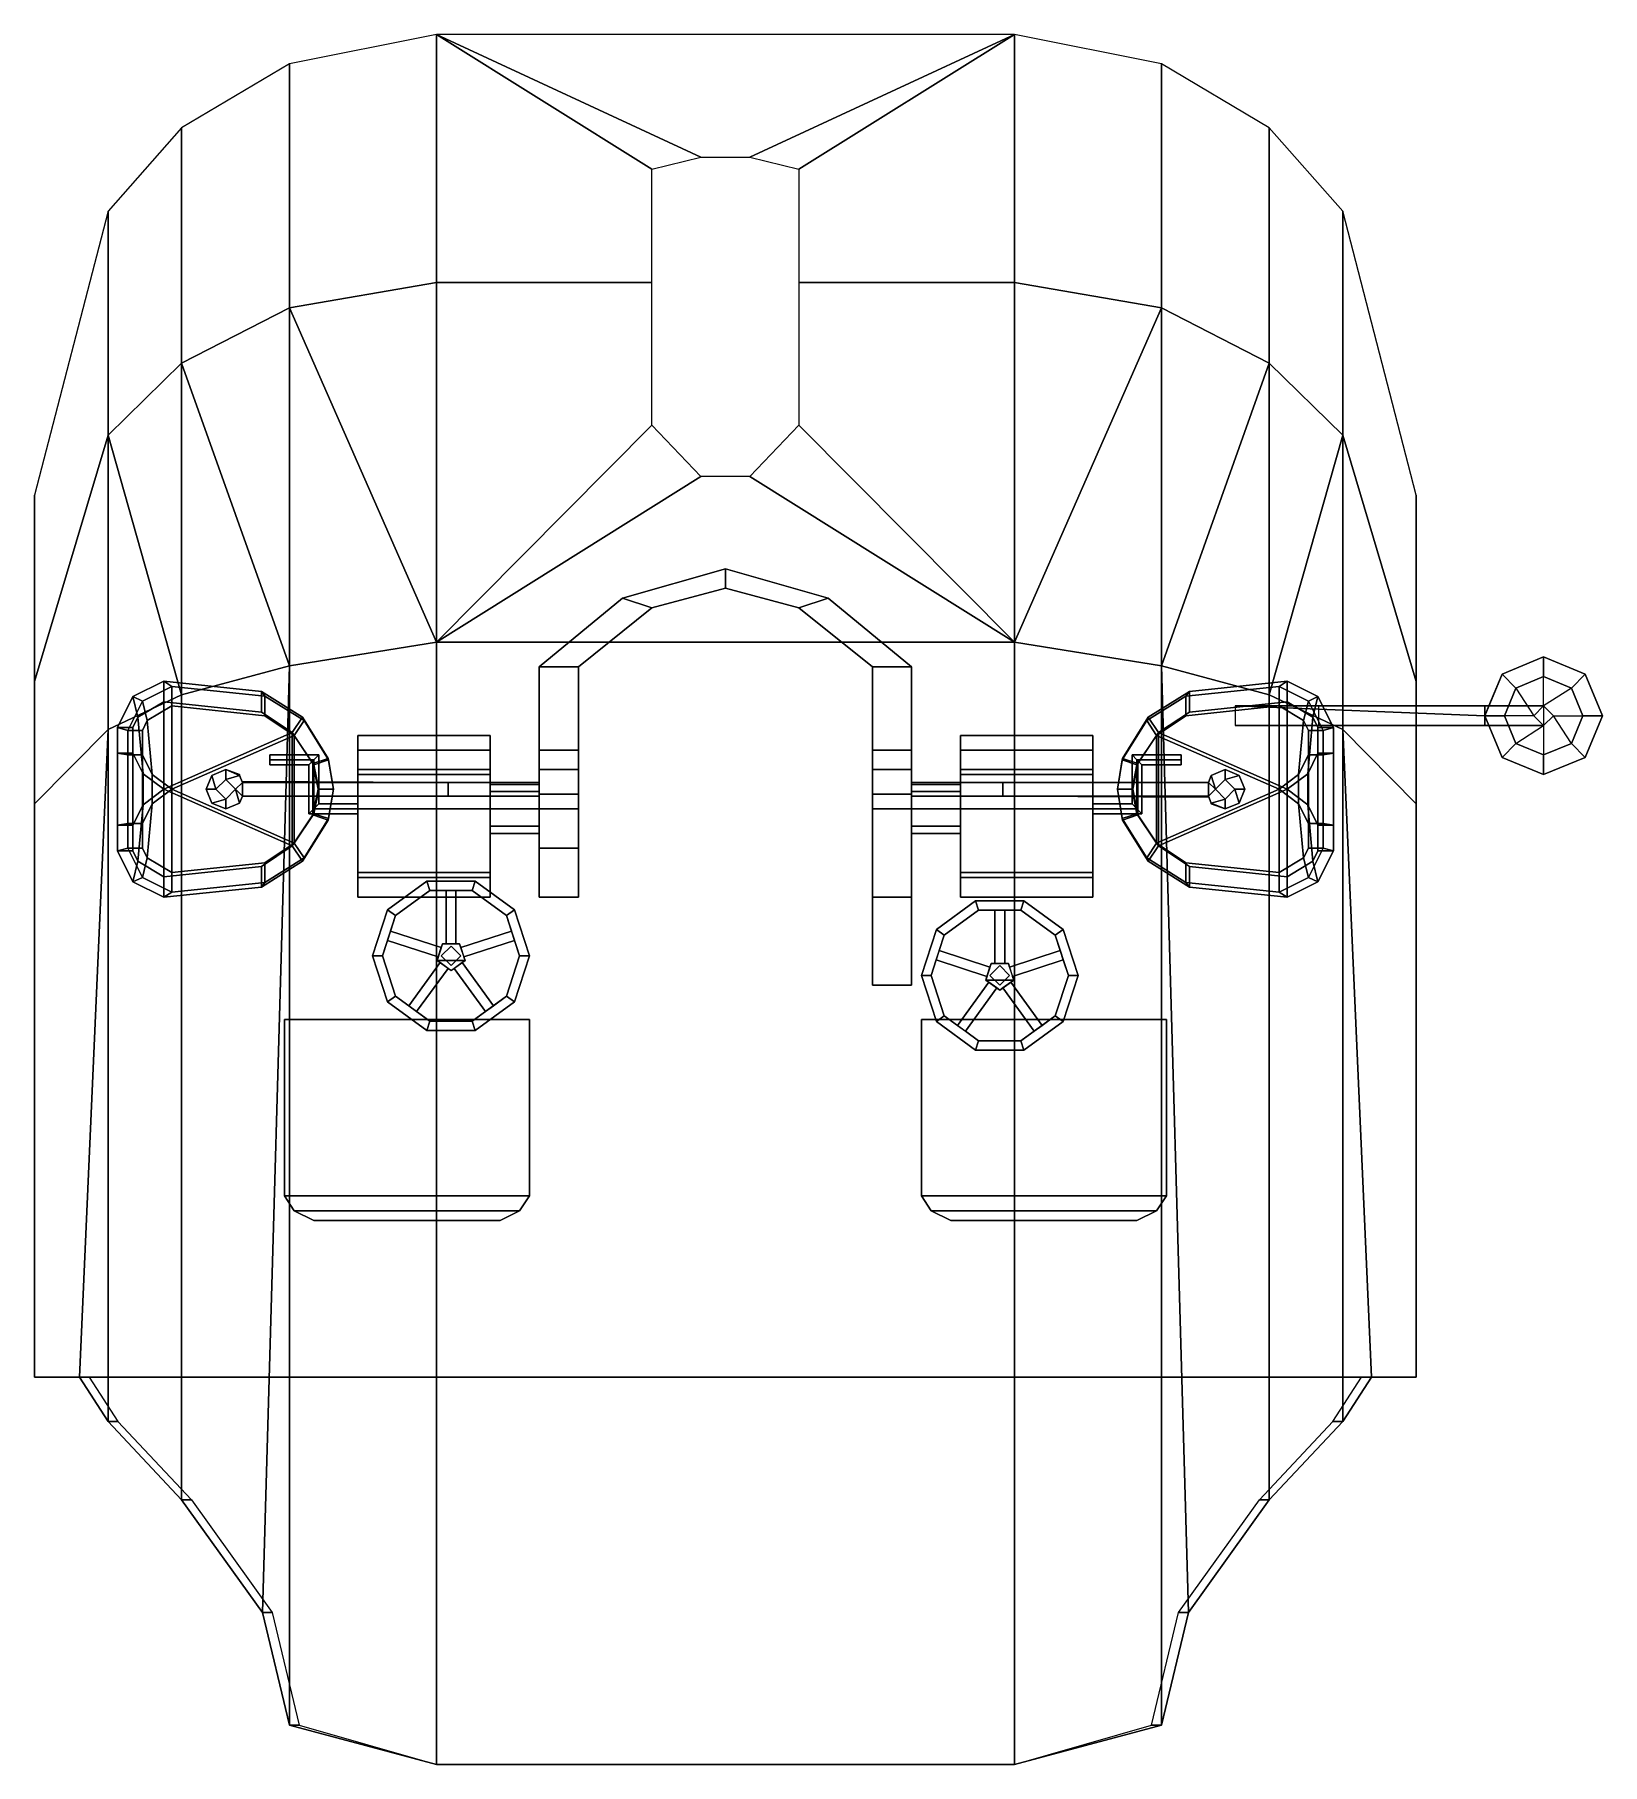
# Model space of a CAD drawing. Extents: x -1.41 to 1.79, y -1.95 to 1.58.
import ezdxf

# ---------------------------------------------------------------- set-up
doc = ezdxf.new("R2010")
doc.units = 0
doc.layers.add('TURRET_NEW', color=2, linetype='CONTINUOUS')

msp = doc.modelspace()

# ---------------------------------------------------------------- linework, layer by layer
at = {"layer": 'TURRET_NEW'}
for points in [[(-0.59, 1.0741, 1.94), (-0.59, 1.58, 0.04), (-0.89, 1.52, 0.04), (-0.89, 1.0221, 1.91)], [(-0.15, 1.0741, 1.94), (-0.15, 1.3057, 1.07), (-0.59, 1.58, 0.04), (-0.59, 1.0741, 1.94)], [(-0.15, 1.3057, 1.07), (-0.05, 1.3297, 0.98), (-0.05, 1.3297, 0.98), (-0.59, 1.58, 0.04)], [(0.05, 1.3297, 0.98), (0.59, 1.58, 0.04), (-0.59, 1.58, 0.04), (-0.05, 1.3297, 0.98)], [(0.15, 1.3057, 1.07), (0.59, 1.58, 0.04), (0.59, 1.58, 0.04), (0.05, 1.3297, 0.98)], [(0.59, 1.0741, 1.94), (0.59, 1.58, 0.04), (0.15, 1.3057, 1.07), (0.15, 1.0741, 1.94)], [(0.89, 1.0221, 1.91), (0.89, 1.52, 0.04), (0.59, 1.58, 0.04), (0.59, 1.0741, 1.94)], [(-0.89, 1.0221, 1.91), (-0.89, 1.52, 0.04), (-1.11, 1.39, 0.04), (-1.11, 0.9095, 1.845)], [(1.11, 0.9095, 1.845), (1.11, 1.39, 0.04), (0.89, 1.52, 0.04), (0.89, 1.0221, 1.91)], [(-1.11, 0.9095, 1.845), (-1.11, 1.39, 0.04), (-1.26, 1.22, 0.04), (-1.26, 0.7623, 1.76)], [(1.26, 0.7623, 1.76), (1.26, 1.22, 0.04), (1.11, 1.39, 0.04), (1.11, 0.9095, 1.845)], [(-1.26, 0.7623, 1.76), (-1.26, 1.22, 0.04), (-1.41, 0.64, 0.04), (-1.41, 0.26, 1.47)], [(1.41, 0.26, 1.47), (1.41, 0.64, 0.04), (1.26, 1.22, 0.04), (1.26, 0.7623, 1.76)], [(-0.59, 0.34, 2.57), (-0.59, 1.0741, 1.94), (-0.89, 1.0221, 1.91), (-0.59, 0.34, 2.57)], [(-0.15, 0.7828, 2.19), (-0.15, 1.0741, 1.94), (-0.59, 1.0741, 1.94), (-0.59, 0.34, 2.57)], [(0.59, 0.34, 2.57), (0.59, 1.0741, 1.94), (0.15, 1.0741, 1.94), (0.15, 0.7828, 2.19)], [(0.59, 0.34, 2.57), (0.89, 1.0221, 1.91), (0.59, 1.0741, 1.94), (0.59, 0.34, 2.57)], [(-0.89, 0.2918, 2.44), (-0.89, 1.0221, 1.91), (-1.11, 0.9095, 1.845), (-0.89, 0.2918, 2.44)], [(-0.59, 0.34, 2.57), (-0.89, 1.0221, 1.91), (-0.89, 0.2918, 2.44), (-0.59, 0.34, 2.57)], [(0.59, 0.34, 2.57), (0.89, 0.2918, 2.44), (0.89, 1.0221, 1.91), (0.59, 0.34, 2.57)], [(0.89, 0.2918, 2.44), (1.11, 0.9095, 1.845), (0.89, 1.0221, 1.91), (0.89, 0.2918, 2.44)], [(-1.11, 0.2325, 2.28), (-1.11, 0.9095, 1.845), (-1.26, 0.7623, 1.76), (-1.11, 0.2325, 2.28)], [(-0.89, 0.2918, 2.44), (-1.11, 0.9095, 1.845), (-1.11, 0.2325, 2.28), (-0.89, 0.2918, 2.44)], [(0.89, 0.2918, 2.44), (1.11, 0.2325, 2.28), (1.11, 0.9095, 1.845), (0.89, 0.2918, 2.44)], [(1.11, 0.2325, 2.28), (1.26, 0.7623, 1.76), (1.11, 0.9095, 1.845), (1.11, 0.2325, 2.28)], [(-0.05, 0.6779, 2.28), (-0.15, 0.7828, 2.19), (-0.15, 0.7828, 2.19), (-0.59, 0.34, 2.57)], [(0.59, 0.34, 2.57), (0.15, 0.7828, 2.19), (0.15, 0.7828, 2.19), (0.05, 0.6779, 2.28)], [(-1.26, 0.162, 2.09), (-1.26, 0.7623, 1.76), (-1.41, 0.26, 1.47), (-1.41, 0.01, 1.68)], [(-1.11, 0.2325, 2.28), (-1.26, 0.7623, 1.76), (-1.26, 0.162, 2.09), (-1.11, 0.2325, 2.28)], [(1.11, 0.2325, 2.28), (1.26, 0.162, 2.09), (1.26, 0.7623, 1.76), (1.11, 0.2325, 2.28)], [(1.41, 0.01, 1.68), (1.41, 0.26, 1.47), (1.26, 0.7623, 1.76), (1.26, 0.162, 2.09)], [(0.59, 0.34, 2.57), (0.05, 0.6779, 2.28), (-0.05, 0.6779, 2.28), (-0.59, 0.34, 2.57)], [(-1.41, 0.26, 1.47), (-1.41, 0.64, 0.04), (-1.41, -1.16, 0.04), (-1.41, -1.16, 1.68)], [(1.41, -1.16, 1.68), (1.41, -1.16, 0.04), (1.41, 0.64, 0.04), (1.41, 0.2593, 1.4706)], [(0, 0.45, 0.37), (0, 0.49, 0.37), (-0.21, 0.43, 0.541), (-0.15, 0.41, 0.541)], [(-0.21, 0.43, 0.541), (0, 0.49, 0.37), (0, 0.49, 0.06), (-0.21, 0.43, 0.06)], [(0, 0.49, 0.37), (0, 0.45, 0.37), (0.15, 0.41, 0.541), (0.21, 0.43, 0.541)], [(0, 0.49, 0.37), (0.21, 0.43, 0.541), (0.21, 0.43, 0.06), (0, 0.49, 0.06)], [(-0.15, 0.41, 0.541), (-0.21, 0.43, 0.541), (-0.38, 0.29, 0.94), (-0.3, 0.29, 0.94)], [(-0.38, 0.29, 0.94), (-0.21, 0.43, 0.541), (-0.21, 0.43, 0.06), (-0.38, 0.29, 0.06)], [(0, 0.45, 0.06), (0, 0.45, 0.37), (-0.15, 0.41, 0.541), (-0.15, 0.41, 0.06)], [(0.15, 0.41, 0.06), (0.15, 0.41, 0.541), (0, 0.45, 0.37), (0, 0.45, 0.06)], [(0.21, 0.43, 0.541), (0.15, 0.41, 0.541), (0.3, 0.29, 0.94), (0.38, 0.29, 0.94)], [(0.21, 0.43, 0.541), (0.38, 0.29, 0.94), (0.38, 0.29, 0.06), (0.21, 0.43, 0.06)], [(-0.15, 0.41, 0.06), (-0.15, 0.41, 0.541), (-0.3, 0.29, 0.94), (-0.3, 0.29, 0.06)], [(0.3, 0.29, 0.06), (0.3, 0.29, 0.94), (0.15, 0.41, 0.541), (0.15, 0.41, 0.06)], [(-0.59, -1.95, 2.57), (-0.59, 0.34, 2.57), (-0.89, 0.2918, 2.44), (-0.89, -1.87, 2.44)], [(0.59, -1.95, 2.57), (0.59, 0.34, 2.57), (-0.59, 0.34, 2.57), (-0.59, -1.95, 2.57)], [(0.89, -1.87, 2.44), (0.89, 0.2918, 2.44), (0.59, 0.34, 2.57), (0.59, -1.95, 2.57)], [(-0.945, -1.64, 2.4), (-0.89, 0.2918, 2.44), (-1.11, 0.2325, 2.28), (-1.11, -1.41, 2.28)], [(-0.89, -1.87, 2.44), (-0.89, 0.2918, 2.44), (-0.89, 0.2918, 2.44), (-0.945, -1.64, 2.4)], [(-0.3, 0.29, 0.94), (-0.38, 0.29, 0.94), (-0.38, 0.12, 1.4), (-0.3, 0.12, 1.4)], [(-0.38, -0.18, 1.19), (-0.38, 0.12, 1.4), (-0.38, 0.29, 0.94), (-0.38, -0.08, 0.68)], [(-0.38, -0.08, 0.68), (-0.38, 0.29, 0.94), (-0.38, 0.29, 0.06), (-0.38, -0.08, 0.06)], [(-0.3, 0.29, 0.94), (-0.3, -0.18, 1.19), (-0.3, -0.08, 0.68), (-0.3, 0.29, 0.06)], [(-0.3, 0.12, 1.4), (-0.3, -0.18, 1.42), (-0.3, -0.18, 1.19), (-0.3, 0.29, 0.94)], [(-0.3, 0.29, 0.06), (-0.3, -0.08, 0.68), (-0.3, -0.08, 0.06), (-0.3, 0.29, 0.06)], [(0.3, -0.36, 0.11), (0.3, 0.12, 1.4), (0.3, 0.29, 0.94), (0.3, -0.36, 0.06)], [(0.38, 0.29, 0.94), (0.3, 0.29, 0.94), (0.3, 0.12, 1.4), (0.38, 0.12, 1.4)], [(0.3, -0.36, 0.06), (0.3, 0.29, 0.94), (0.3, 0.29, 0.94), (0.3, 0.29, 0.06)], [(0.38, 0.12, 1.4), (0.38, -0.18, 1.42), (0.38, -0.36, 0.11), (0.38, 0.29, 0.94)], [(0.38, 0.29, 0.94), (0.38, -0.36, 0.11), (0.38, -0.36, 0.06), (0.38, 0.29, 0.06)], [(1.11, -1.41, 2.28), (1.11, 0.2325, 2.28), (0.89, 0.2918, 2.44), (0.945, -1.64, 2.4)], [(0.945, -1.64, 2.4), (0.945, -1.64, 2.4), (0.89, 0.2918, 2.44), (0.89, -1.87, 2.44)], [(1.67, 0.31, 2.62), (1.5851, 0.2749, 2.62), (1.6134, 0.2466, 2.62), (1.67, 0.27, 2.62)], [(1.67, 0.31, 2.59), (1.5851, 0.2749, 2.59), (1.5851, 0.2749, 2.62), (1.67, 0.31, 2.62)], [(1.7549, 0.2749, 2.62), (1.67, 0.31, 2.62), (1.67, 0.27, 2.62), (1.7266, 0.2466, 2.62)], [(1.7549, 0.2749, 2.59), (1.67, 0.31, 2.59), (1.67, 0.31, 2.62), (1.7549, 0.2749, 2.62)], [(-1.41, 0.01, 1.68), (-1.41, 0.26, 1.47), (-1.41, -1.16, 1.68), (-1.41, 0.01, 1.68)], [(-1.1465, 0.2185, 0.5645), (-1.199, 0.187, 0.6065), (-1.2095, 0.229, 0.68), (-1.1465, 0.2605, 0.68)], [(-1.19, 0.22, 0.68), (-1.13, 0.25, 0.68), (-1.1465, 0.2605, 0.68), (-1.2095, 0.229, 0.68)], [(-1.18, 0.18, 0.61), (-1.13, 0.21, 0.57), (-1.13, 0.25, 0.68), (-1.19, 0.22, 0.68)], [(-0.947, 0.1975, 0.5225), (-1.1465, 0.2185, 0.5645), (-1.1465, 0.2605, 0.68), (-0.947, 0.2395, 0.5645)], [(-1.13, 0.25, 0.68), (-0.94, 0.23, 0.57), (-0.947, 0.2395, 0.5645), (-1.1465, 0.2605, 0.68)], [(-1.13, 0.21, 0.57), (-0.94, 0.19, 0.53), (-0.94, 0.23, 0.57), (-1.13, 0.25, 0.68)], [(0.94, 0.23, 0.57), (1.13, 0.25, 0.68), (1.1465, 0.2605, 0.68), (0.947, 0.2395, 0.5645)], [(0.94, 0.19, 0.53), (1.13, 0.21, 0.57), (1.13, 0.25, 0.68), (0.94, 0.23, 0.57)], [(1.1465, 0.2185, 0.5645), (0.947, 0.1975, 0.5225), (0.947, 0.2395, 0.5645), (1.1465, 0.2605, 0.68)], [(1.13, 0.25, 0.68), (1.19, 0.22, 0.68), (1.2095, 0.229, 0.68), (1.1465, 0.2605, 0.68)], [(1.13, 0.21, 0.57), (1.18, 0.18, 0.61), (1.19, 0.22, 0.68), (1.13, 0.25, 0.68)], [(1.199, 0.187, 0.6065), (1.1465, 0.2185, 0.5645), (1.1465, 0.2605, 0.68), (1.2095, 0.229, 0.68)], [(1.41, 0.2593, 1.4706), (1.41, 0.26, 1.47), (1.41, 0.01, 1.68), (1.41, -1.16, 1.68)], [(1.5851, 0.2749, 2.62), (1.55, 0.19, 2.62), (1.59, 0.19, 2.62), (1.6134, 0.2466, 2.62)], [(1.5851, 0.2749, 2.59), (1.5583, 0.21, 2.59), (1.5583, 0.21, 2.62), (1.5851, 0.2749, 2.62)], [(1.67, 0.27, 2.69), (1.6134, 0.2466, 2.69), (1.65, 0.19, 2.69), (1.67, 0.21, 2.69)], [(1.67, 0.27, 2.62), (1.6134, 0.2466, 2.62), (1.6134, 0.2466, 2.69), (1.67, 0.27, 2.69)], [(1.7266, 0.2466, 2.62), (1.67, 0.27, 2.62), (1.67, 0.27, 2.69), (1.7266, 0.2466, 2.69)], [(1.79, 0.19, 2.62), (1.7549, 0.2749, 2.62), (1.7266, 0.2466, 2.62), (1.75, 0.19, 2.62)], [(1.79, 0.19, 2.59), (1.7549, 0.2749, 2.59), (1.7549, 0.2749, 2.62), (1.79, 0.19, 2.62)], [(-1.11, -1.41, 2.28), (-1.11, 0.2325, 2.28), (-1.26, 0.162, 2.09), (-1.26, -1.25, 2.09)], [(-1.199, 0.187, 0.6065), (-1.2095, 0.166, 0.6275), (-1.241, 0.166, 0.68), (-1.2095, 0.229, 0.68)], [(-1.22, 0.16, 0.68), (-1.19, 0.22, 0.68), (-1.2095, 0.229, 0.68), (-1.241, 0.166, 0.68)], [(-1.19, 0.16, 0.63), (-1.18, 0.18, 0.61), (-1.19, 0.22, 0.68), (-1.22, 0.16, 0.68)], [(-1.1465, 0.2185, 0.5645), (-1.1465, 0.04, 0.5645), (-1.1885, 0.0715, 0.596), (-1.199, 0.187, 0.6065)], [(-0.884, 0.1555, 0.533), (-1.1465, 0.04, 0.5645), (-1.1465, 0.2185, 0.5645), (-0.947, 0.1975, 0.5225)], [(-0.884, 0.1555, 0.533), (-0.947, 0.1975, 0.5225), (-0.947, 0.2395, 0.5645), (-0.863, 0.187, 0.5645)], [(-0.94, 0.23, 0.57), (-0.86, 0.18, 0.57), (-0.863, 0.187, 0.5645), (-0.947, 0.2395, 0.5645)], [(-0.94, 0.19, 0.53), (-0.88, 0.15, 0.54), (-0.86, 0.18, 0.57), (-0.94, 0.23, 0.57)], [(0.86, 0.18, 0.57), (0.94, 0.23, 0.57), (0.947, 0.2395, 0.5645), (0.863, 0.187, 0.5645)], [(0.88, 0.15, 0.54), (0.94, 0.19, 0.53), (0.94, 0.23, 0.57), (0.86, 0.18, 0.57)], [(0.947, 0.1975, 0.5225), (0.884, 0.1555, 0.533), (0.863, 0.187, 0.5645), (0.947, 0.2395, 0.5645)], [(0.884, 0.1555, 0.533), (0.947, 0.1975, 0.5225), (1.1465, 0.2185, 0.5645), (1.1465, 0.04, 0.5645)], [(1.26, -1.25, 2.09), (1.26, 0.162, 2.09), (1.11, 0.2325, 2.28), (1.11, -1.41, 2.28)], [(1.1465, 0.04, 0.5645), (1.1465, 0.2185, 0.5645), (1.199, 0.187, 0.6065), (1.1885, 0.0715, 0.596)], [(1.18, 0.18, 0.61), (1.19, 0.16, 0.63), (1.22, 0.16, 0.68), (1.19, 0.22, 0.68)], [(1.19, 0.22, 0.68), (1.22, 0.16, 0.68), (1.241, 0.166, 0.68), (1.2095, 0.229, 0.68)], [(1.2095, 0.166, 0.6275), (1.199, 0.187, 0.6065), (1.2095, 0.229, 0.68), (1.241, 0.166, 0.68)], [(1.6134, 0.2466, 2.62), (1.59, 0.19, 2.62), (1.59, 0.19, 2.69), (1.6134, 0.2466, 2.69)], [(1.75, 0.19, 2.69), (1.7266, 0.2466, 2.69), (1.67, 0.21, 2.69), (1.69, 0.19, 2.69)], [(1.75, 0.19, 2.62), (1.7266, 0.2466, 2.62), (1.7266, 0.2466, 2.69), (1.75, 0.19, 2.69)], [(-1.199, 0.187, 0.6065), (-1.1885, 0.0715, 0.596), (-1.2095, 0.1135, 0.6275), (-1.2095, 0.166, 0.6275)], [(-1.17, 0.07, 0.6), (-1.18, 0.18, 0.61), (-1.19, 0.16, 0.63), (-1.19, 0.11, 0.63)], [(-1.13, 0.04, 0.57), (-1.13, 0.21, 0.57), (-1.18, 0.18, 0.61), (-1.17, 0.07, 0.6)], [(-0.88, 0.15, 0.54), (-0.94, 0.19, 0.53), (-1.13, 0.21, 0.57), (-1.13, 0.04, 0.57)], [(-0.842, 0.0925, 0.5435), (-0.884, 0.1555, 0.533), (-0.863, 0.187, 0.5645), (-0.8105, 0.103, 0.5645)], [(-0.88, 0.15, 0.54), (-0.84, 0.09, 0.55), (-0.81, 0.1, 0.57), (-0.86, 0.18, 0.57)], [(-0.86, 0.18, 0.57), (-0.81, 0.1, 0.57), (-0.8105, 0.103, 0.5645), (-0.863, 0.187, 0.5645)], [(0.81, 0.1, 0.57), (0.86, 0.18, 0.57), (0.863, 0.187, 0.5645), (0.8105, 0.103, 0.5645)], [(0.84, 0.09, 0.55), (0.88, 0.15, 0.54), (0.86, 0.18, 0.57), (0.81, 0.1, 0.57)], [(0.884, 0.1555, 0.533), (0.842, 0.0925, 0.5435), (0.8105, 0.103, 0.5645), (0.863, 0.187, 0.5645)], [(0.88, 0.15, 0.54), (1.13, 0.04, 0.57), (1.13, 0.21, 0.57), (0.94, 0.19, 0.53)], [(1.5583, 0.21, 2.59), (1.11, 0.21, 2.28), (1.0407, 0.21, 2.3304), (1.55, 0.21, 2.62)], [(1.0407, 0.21, 2.3304), (1.0407, 0.21, 2.3304), (1.55, 0.19, 2.62), (1.55, 0.21, 2.62)], [(1.0407, 0.21, 2.3304), (1.0407, 0.17, 2.3304), (1.55, 0.17, 2.62), (1.55, 0.19, 2.62)], [(1.67, 0.21, 2.59), (1.2115, 0.21, 2.1514), (1.11, 0.21, 2.28), (1.5583, 0.21, 2.59)], [(1.13, 0.21, 0.57), (1.13, 0.04, 0.57), (1.17, 0.07, 0.6), (1.18, 0.18, 0.61)], [(1.18, 0.18, 0.61), (1.17, 0.07, 0.6), (1.19, 0.11, 0.63), (1.19, 0.16, 0.63)], [(1.1885, 0.0715, 0.596), (1.199, 0.187, 0.6065), (1.2095, 0.166, 0.6275), (1.2095, 0.1135, 0.6275)], [(1.2115, 0.17, 2.1514), (1.2115, 0.21, 2.1514), (1.67, 0.21, 2.59), (1.67, 0.17, 2.59)], [(1.5583, 0.21, 2.59), (1.5583, 0.21, 2.59), (1.55, 0.21, 2.62), (1.5583, 0.21, 2.62)], [(1.55, 0.21, 2.62), (1.55, 0.21, 2.62), (1.55, 0.19, 2.62), (1.5583, 0.21, 2.62)], [(1.55, 0.19, 2.62), (1.55, 0.19, 2.62), (1.55, 0.17, 2.62), (1.5583, 0.17, 2.62)], [(1.55, 0.19, 2.62), (1.5851, 0.1051, 2.62), (1.6134, 0.1334, 2.62), (1.59, 0.19, 2.62)], [(1.59, 0.19, 2.69), (1.6134, 0.1334, 2.69), (1.67, 0.17, 2.69), (1.65, 0.19, 2.69)], [(1.59, 0.19, 2.62), (1.6134, 0.1334, 2.62), (1.6134, 0.1334, 2.69), (1.59, 0.19, 2.69)], [(1.67, 0.21, 3.12), (1.65, 0.19, 3.12), (1.67, 0.17, 3.12), (1.69, 0.19, 3.12)], [(1.67, 0.21, 2.69), (1.65, 0.19, 2.69), (1.65, 0.19, 3.12), (1.67, 0.21, 3.12)], [(1.65, 0.19, 2.69), (1.67, 0.17, 2.69), (1.67, 0.17, 3.12), (1.65, 0.19, 3.12)], [(1.69, 0.19, 2.69), (1.67, 0.21, 2.69), (1.67, 0.21, 3.12), (1.69, 0.19, 3.12)], [(1.67, 0.11, 2.69), (1.7266, 0.1334, 2.69), (1.69, 0.19, 2.69), (1.67, 0.17, 2.69)], [(1.67, 0.17, 2.69), (1.69, 0.19, 2.69), (1.69, 0.19, 3.12), (1.67, 0.17, 3.12)], [(1.7549, 0.1051, 2.62), (1.79, 0.19, 2.62), (1.75, 0.19, 2.62), (1.7266, 0.1334, 2.62)], [(1.7266, 0.1334, 2.62), (1.75, 0.19, 2.62), (1.75, 0.19, 2.69), (1.7266, 0.1334, 2.69)], [(1.7549, 0.1051, 2.59), (1.79, 0.19, 2.59), (1.79, 0.19, 2.62), (1.7549, 0.1051, 2.62)], [(-1.3185, -1.16, 1.93), (-1.26, 0.162, 2.09), (-1.41, 0.01, 1.68), (-1.41, -1.16, 1.68)], [(-1.26, -1.25, 2.09), (-1.26, 0.162, 2.09), (-1.26, 0.162, 2.09), (-1.3185, -1.16, 1.93)], [(-1.2095, 0.166, 0.6275), (-1.2095, 0.1135, 0.6275), (-1.241, 0.1135, 0.68), (-1.241, 0.166, 0.68)], [(-1.22, 0.11, 0.68), (-1.22, 0.16, 0.68), (-1.241, 0.166, 0.68), (-1.241, 0.1135, 0.68)], [(-1.19, 0.11, 0.63), (-1.19, 0.16, 0.63), (-1.22, 0.16, 0.68), (-1.22, 0.11, 0.68)], [(-1.1465, 0.04, 0.5645), (-0.884, 0.1555, 0.533), (-0.884, 0.1555, 0.533), (-0.884, -0.0755, 0.533)], [(-1.13, 0.04, 0.57), (-0.88, -0.07, 0.54), (-0.88, -0.07, 0.54), (-0.88, 0.15, 0.54)], [(-0.842, -0.0125, 0.5435), (-0.884, -0.0755, 0.533), (-0.884, 0.1555, 0.533), (-0.842, 0.0925, 0.5435)], [(-0.84, 0.09, 0.55), (-0.88, 0.15, 0.54), (-0.88, -0.07, 0.54), (-0.84, -0.01, 0.55)], [(-0.75, 0.15, 1.34), (-0.75, -0.18, 1.36), (-0.75, -0.13, 1.4), (-0.75, 0.08, 1.43)], [(-0.75, 0.12, 1.25), (-0.75, -0.18, 1.28), (-0.75, -0.18, 1.36), (-0.75, 0.15, 1.34)], [(-0.48, 0.15, 1.34), (-0.48, 0.12, 1.25), (-0.75, 0.12, 1.25), (-0.75, 0.15, 1.34)], [(-0.48, 0.08, 1.43), (-0.48, 0.15, 1.34), (-0.75, 0.15, 1.34), (-0.75, 0.08, 1.43)], [(-0.48, 0.08, 1.43), (-0.48, -0.13, 1.4), (-0.48, -0.18, 1.36), (-0.48, 0.15, 1.34)], [(-0.48, 0.15, 1.34), (-0.48, -0.18, 1.36), (-0.48, -0.18, 1.28), (-0.48, 0.12, 1.25)], [(0.75, 0.08, 1.43), (0.75, 0.15, 1.34), (0.48, 0.15, 1.34), (0.48, 0.08, 1.43)], [(0.48, 0.15, 1.34), (0.48, -0.18, 1.36), (0.48, -0.13, 1.4), (0.48, 0.08, 1.43)], [(0.75, 0.15, 1.34), (0.75, 0.12, 1.25), (0.48, 0.12, 1.25), (0.48, 0.15, 1.34)], [(0.48, 0.12, 1.25), (0.48, -0.18, 1.28), (0.48, -0.18, 1.36), (0.48, 0.15, 1.34)], [(0.75, 0.08, 1.43), (0.75, -0.13, 1.4), (0.75, -0.18, 1.36), (0.75, 0.15, 1.34)], [(0.75, 0.15, 1.34), (0.75, -0.18, 1.36), (0.75, -0.18, 1.28), (0.75, 0.12, 1.25)], [(0.84, -0.01, 0.55), (0.88, -0.07, 0.54), (0.88, 0.15, 0.54), (0.84, 0.09, 0.55)], [(0.842, 0.0925, 0.5435), (0.884, 0.1555, 0.533), (0.884, -0.0755, 0.533), (0.842, -0.0125, 0.5435)], [(1.13, 0.04, 0.57), (0.88, 0.15, 0.54), (0.88, 0.15, 0.54), (0.88, -0.07, 0.54)], [(1.1465, 0.04, 0.5645), (0.884, -0.0755, 0.533), (0.884, -0.0755, 0.533), (0.884, 0.1555, 0.533)], [(1.0407, 0.17, 2.3304), (1.11, 0.17, 2.28), (1.5583, 0.17, 2.59), (1.55, 0.17, 2.62)], [(1.11, 0.17, 2.28), (1.2115, 0.17, 2.1514), (1.67, 0.17, 2.59), (1.5583, 0.17, 2.59)], [(1.19, 0.16, 0.63), (1.19, 0.11, 0.63), (1.22, 0.11, 0.68), (1.22, 0.16, 0.68)], [(1.2095, 0.1135, 0.6275), (1.2095, 0.166, 0.6275), (1.241, 0.166, 0.68), (1.241, 0.1135, 0.68)], [(1.22, 0.16, 0.68), (1.22, 0.11, 0.68), (1.241, 0.1135, 0.68), (1.241, 0.166, 0.68)], [(1.3185, -1.16, 1.93), (1.3185, -1.16, 1.93), (1.26, 0.162, 2.09), (1.26, -1.25, 2.09)], [(1.41, -1.16, 1.68), (1.41, 0.01, 1.68), (1.26, 0.162, 2.09), (1.3185, -1.16, 1.93)], [(1.55, 0.17, 2.62), (1.55, 0.17, 2.62), (1.5583, 0.17, 2.59), (1.5583, 0.17, 2.62)], [(1.5583, 0.17, 2.59), (1.5851, 0.1051, 2.59), (1.5851, 0.1051, 2.62), (1.5583, 0.17, 2.62)], [(-1.2095, 0.1135, 0.6275), (-1.2095, -0.0335, 0.6275), (-1.241, -0.0335, 0.68), (-1.241, 0.1135, 0.68)], [(-1.22, -0.03, 0.68), (-1.22, 0.11, 0.68), (-1.241, 0.1135, 0.68), (-1.241, -0.0335, 0.68)], [(-1.19, -0.03, 0.63), (-1.19, 0.11, 0.63), (-1.22, 0.11, 0.68), (-1.22, -0.03, 0.68)], [(-1.1885, 0.0715, 0.596), (-1.1885, 0.0085, 0.596), (-1.2095, -0.0335, 0.6275), (-1.2095, 0.1135, 0.6275)], [(-1.17, 0.01, 0.6), (-1.17, 0.07, 0.6), (-1.19, 0.11, 0.63), (-1.19, -0.03, 0.63)], [(-0.93, 0.1, 1.33), (-0.93, 0.11, 1.34), (-0.83, 0.11, 1.34), (-0.84, 0.1, 1.33)], [(-0.93, 0.11, 1.34), (-0.93, 0.1, 1.35), (-0.84, 0.1, 1.35), (-0.83, 0.11, 1.34)], [(-0.93, 0.09, 1.34), (-0.93, 0.1, 1.35), (-0.93, 0.11, 1.34), (-0.93, 0.1, 1.33)], [(-0.84, 0.1, 1.33), (-0.83, 0.11, 1.34), (-0.83, 0.01, 1.34), (-0.84, 0, 1.33)], [(-0.83, 0.11, 1.34), (-0.84, 0.1, 1.35), (-0.84, 0, 1.35), (-0.83, 0.01, 1.34)], [(-0.75, 0.07, 1.22), (-0.75, -0.14, 1.22), (-0.75, -0.18, 1.28), (-0.75, 0.12, 1.25)], [(-0.48, 0.12, 1.25), (-0.48, 0.07, 1.22), (-0.75, 0.07, 1.22), (-0.75, 0.12, 1.25)], [(-0.48, 0.12, 1.25), (-0.48, -0.18, 1.28), (-0.48, -0.14, 1.22), (-0.48, 0.07, 1.22)], [(-0.3, 0.12, 1.4), (-0.38, 0.12, 1.4), (-0.38, 0.08, 1.45), (-0.3, 0.08, 1.45)], [(-0.38, -0.18, 1.42), (-0.38, 0.08, 1.45), (-0.38, 0.12, 1.4), (-0.38, -0.18, 1.19)], [(-0.3, 0.08, 1.45), (-0.3, 0, 1.47), (-0.3, -0.18, 1.42), (-0.3, 0.12, 1.4)], [(0.3, -0.18, 1.42), (0.3, 0.08, 1.45), (0.3, 0.12, 1.4), (0.3, -0.36, 0.11)], [(0.38, 0.12, 1.4), (0.3, 0.12, 1.4), (0.3, 0.08, 1.45), (0.38, 0.08, 1.45)], [(0.38, 0.08, 1.45), (0.38, 0, 1.47), (0.38, -0.18, 1.42), (0.38, 0.12, 1.4)], [(0.75, 0.12, 1.25), (0.75, 0.07, 1.22), (0.48, 0.07, 1.22), (0.48, 0.12, 1.25)], [(0.48, 0.07, 1.22), (0.48, -0.14, 1.22), (0.48, -0.18, 1.28), (0.48, 0.12, 1.25)], [(0.75, 0.12, 1.25), (0.75, -0.18, 1.28), (0.75, -0.14, 1.22), (0.75, 0.07, 1.22)], [(0.93, 0.11, 1.34), (0.93, 0.1, 1.33), (0.84, 0.1, 1.33), (0.83, 0.11, 1.34)], [(0.93, 0.1, 1.35), (0.93, 0.11, 1.34), (0.83, 0.11, 1.34), (0.84, 0.1, 1.35)], [(0.83, 0.11, 1.34), (0.84, 0.1, 1.33), (0.84, 0, 1.33), (0.83, 0.01, 1.34)], [(0.84, 0.1, 1.35), (0.83, 0.11, 1.34), (0.83, 0.01, 1.34), (0.84, 0, 1.35)], [(0.93, 0.09, 1.34), (0.93, 0.1, 1.33), (0.93, 0.11, 1.34), (0.93, 0.1, 1.35)], [(1.17, 0.07, 0.6), (1.17, 0.01, 0.6), (1.19, -0.03, 0.63), (1.19, 0.11, 0.63)], [(1.1885, 0.0085, 0.596), (1.1885, 0.0715, 0.596), (1.2095, 0.1135, 0.6275), (1.2095, -0.0335, 0.6275)], [(1.19, 0.11, 0.63), (1.19, -0.03, 0.63), (1.22, -0.03, 0.68), (1.22, 0.11, 0.68)], [(1.2095, -0.0335, 0.6275), (1.2095, 0.1135, 0.6275), (1.241, 0.1135, 0.68), (1.241, -0.0335, 0.68)], [(1.22, 0.11, 0.68), (1.22, -0.03, 0.68), (1.241, -0.0335, 0.68), (1.241, 0.1135, 0.68)], [(1.5851, 0.1051, 2.62), (1.67, 0.07, 2.62), (1.67, 0.11, 2.62), (1.6134, 0.1334, 2.62)], [(1.6134, 0.1334, 2.62), (1.67, 0.11, 2.62), (1.67, 0.11, 2.69), (1.6134, 0.1334, 2.69)], [(1.67, 0.07, 2.62), (1.7549, 0.1051, 2.62), (1.7266, 0.1334, 2.62), (1.67, 0.11, 2.62)], [(1.67, 0.11, 2.62), (1.7266, 0.1334, 2.62), (1.7266, 0.1334, 2.69), (1.67, 0.11, 2.69)], [(-1.1465, 0.04, 0.5645), (-1.1465, 0.04, 0.5645), (-1.1885, 0.0085, 0.596), (-1.1885, 0.0715, 0.596)], [(-1.02, 0.08, 0.32), (-1.0483, 0.0683, 0.32), (-1.0483, 0.0683, 0.38), (-1.02, 0.08, 0.38)], [(-1.02, 0.08, 0.38), (-1.0483, 0.0683, 0.38), (-1.04, 0.04, 0.38), (-1.02, 0.06, 0.38)], [(-0.9917, 0.07, 0.32), (-1.02, 0.08, 0.32), (-1.02, 0.08, 0.38), (-0.9917, 0.0683, 0.38)], [(-0.9917, 0.0683, 0.38), (-1.02, 0.08, 0.38), (-1.02, 0.06, 0.38)], [(-0.93, 0.09, 1.34), (-0.93, 0.1, 1.33), (-0.84, 0.1, 1.33), (-0.85, 0.09, 1.34)], [(-0.93, 0.1, 1.35), (-0.93, 0.09, 1.34), (-0.85, 0.09, 1.34), (-0.84, 0.1, 1.35)], [(-0.85, 0.09, 1.34), (-0.84, 0.1, 1.33), (-0.84, 0, 1.33), (-0.85, -0.01, 1.34)], [(-0.84, 0.1, 1.35), (-0.85, 0.09, 1.34), (-0.85, -0.01, 1.34), (-0.84, 0, 1.35)], [(-0.8315, 0.04, 0.5435), (-0.842, 0.0925, 0.5435), (-0.8105, 0.103, 0.5645), (-0.8, 0.04, 0.5645)], [(-0.842, -0.0125, 0.5435), (-0.842, 0.0925, 0.5435), (-0.8315, 0.04, 0.5435), (-0.842, -0.0125, 0.5435)], [(-0.84, 0.09, 0.55), (-0.83, 0.04, 0.55), (-0.8, 0.04, 0.57), (-0.81, 0.1, 0.57)], [(-0.84, 0.09, 0.55), (-0.84, -0.01, 0.55), (-0.83, 0.04, 0.55), (-0.84, 0.09, 0.55)], [(-0.81, 0.1, 0.57), (-0.8, 0.04, 0.57), (-0.8, 0.04, 0.5645), (-0.8105, 0.103, 0.5645)], [(-0.75, 0.08, 1.43), (-0.75, -0.13, 1.4), (-0.75, 0, 1.44)], [(-0.48, 0, 1.44), (-0.48, 0.08, 1.43), (-0.75, 0.08, 1.43), (-0.75, 0, 1.44)], [(-0.48, 0, 1.44), (-0.48, 0, 1.44), (-0.48, -0.13, 1.4), (-0.48, 0.08, 1.43)], [(-0.3, 0.08, 1.45), (-0.38, 0.08, 1.45), (-0.38, 0.03, 1.47), (-0.3, 0.03, 1.47)], [(-0.38, 0, 1.47), (-0.38, 0.03, 1.47), (-0.38, 0.08, 1.45), (-0.38, -0.18, 1.42)], [(-0.3, 0.03, 1.47), (-0.3, 0.03, 1.47), (-0.3, 0, 1.47), (-0.3, 0.08, 1.45)], [(0.3, 0, 1.47), (0.3, 0.03, 1.47), (0.3, 0.08, 1.45), (0.3, -0.18, 1.42)], [(0.38, 0.08, 1.45), (0.3, 0.08, 1.45), (0.3, 0.03, 1.47), (0.38, 0.03, 1.47)], [(0.38, 0.03, 1.47), (0.38, 0.03, 1.47), (0.38, 0, 1.47), (0.38, 0.08, 1.45)], [(0.75, 0, 1.44), (0.75, 0.08, 1.43), (0.48, 0.08, 1.43), (0.48, 0, 1.44)], [(0.48, 0.08, 1.43), (0.48, -0.13, 1.4), (0.48, 0, 1.44)], [(0.75, 0, 1.44), (0.75, 0, 1.44), (0.75, -0.13, 1.4), (0.75, 0.08, 1.43)], [(0.8, 0.04, 0.57), (0.81, 0.1, 0.57), (0.8105, 0.103, 0.5645), (0.8, 0.04, 0.5645)], [(0.842, 0.0925, 0.5435), (0.8315, 0.04, 0.5435), (0.8, 0.04, 0.5645), (0.8105, 0.103, 0.5645)], [(0.83, 0.04, 0.55), (0.84, 0.09, 0.55), (0.81, 0.1, 0.57), (0.8, 0.04, 0.57)], [(0.84, -0.01, 0.55), (0.84, 0.09, 0.55), (0.83, 0.04, 0.55), (0.84, -0.01, 0.55)], [(0.842, 0.0925, 0.5435), (0.842, -0.0125, 0.5435), (0.8315, 0.04, 0.5435), (0.842, 0.0925, 0.5435)], [(0.93, 0.1, 1.33), (0.93, 0.09, 1.34), (0.85, 0.09, 1.34), (0.84, 0.1, 1.33)], [(0.93, 0.09, 1.34), (0.93, 0.1, 1.35), (0.84, 0.1, 1.35), (0.85, 0.09, 1.34)], [(0.84, 0.1, 1.33), (0.85, 0.09, 1.34), (0.85, -0.01, 1.34), (0.84, 0, 1.33)], [(0.85, 0.09, 1.34), (0.84, 0.1, 1.35), (0.84, 0, 1.35), (0.85, -0.01, 1.34)], [(1.02, 0.08, 0.38), (0.9917, 0.0683, 0.38), (1, 0.04, 0.38), (1.02, 0.06, 0.38)], [(1.02, 0.08, 0.32), (0.9917, 0.0683, 0.32), (0.9917, 0.0683, 0.38), (1.02, 0.08, 0.38)], [(1.0483, 0.0683, 0.38), (1.02, 0.08, 0.38), (1.02, 0.06, 0.38)], [(1.0483, 0.0683, 0.32), (1.02, 0.08, 0.32), (1.02, 0.08, 0.38), (1.0483, 0.0683, 0.38)], [(1.1465, 0.04, 0.5645), (1.1465, 0.04, 0.5645), (1.1885, 0.0715, 0.596), (1.1885, 0.0085, 0.596)], [(1.5851, 0.1051, 2.59), (1.67, 0.07, 2.59), (1.67, 0.07, 2.62), (1.5851, 0.1051, 2.62)], [(1.67, 0.07, 2.59), (1.7549, 0.1051, 2.59), (1.7549, 0.1051, 2.62), (1.67, 0.07, 2.62)], [(-1.1465, 0.04, 0.5645), (-1.1465, -0.1385, 0.5645), (-1.199, -0.107, 0.6065), (-1.1885, 0.0085, 0.596)], [(-1.13, -0.13, 0.57), (-1.13, 0.04, 0.57), (-1.17, 0.01, 0.6), (-1.18, -0.1, 0.61)], [(-1.13, 0.04, 0.57), (-1.13, 0.04, 0.57), (-1.17, 0.07, 0.6), (-1.17, 0.01, 0.6)], [(-0.884, -0.0755, 0.533), (-0.947, -0.1175, 0.5225), (-1.1465, -0.1385, 0.5645), (-1.1465, 0.04, 0.5645)], [(-0.88, -0.07, 0.54), (-1.13, 0.04, 0.57), (-1.13, -0.13, 0.57), (-0.94, -0.11, 0.53)], [(-1.0483, 0.0683, 0.32), (-1.06, 0.04, 0.32), (-1.06, 0.04, 0.38), (-1.0483, 0.0683, 0.38)], [(-1.0483, 0.0683, 0.38), (-1.06, 0.04, 0.38), (-1.04, 0.04, 0.38)], [(-1.06, 0.04, 0.32), (-1.0483, 0.0117, 0.32), (-1.0483, 0.0117, 0.38), (-1.06, 0.04, 0.38)], [(-1.06, 0.04, 0.38), (-1.0483, 0.0117, 0.38), (-1.02, 0.02, 0.38), (-1.04, 0.04, 0.38)], [(-1.02, 0.06, 0.25), (-1.04, 0.04, 0.25), (-1.04, 0.04, 0.32), (-1.02, 0.06, 0.32)], [(-1.02, 0.06, 0.38), (-1.04, 0.04, 0.38), (-1.04, 0.04, 0.54), (-1.02, 0.06, 0.54)], [(-1.04, 0.04, 0.25), (-1.02, 0.02, 0.25), (-1.02, 0.02, 0.32), (-1.04, 0.04, 0.32)], [(-1.04, 0.04, 0.38), (-1.02, 0.02, 0.38), (-1.02, 0.02, 0.54), (-1.04, 0.04, 0.54)], [(-0.9859, 0.0541, 0.38), (-0.9917, 0.0683, 0.38), (-1.02, 0.06, 0.38), (-1, 0.04, 0.38)], [(-1, 0.04, 0.25), (-1.02, 0.06, 0.25), (-1.02, 0.06, 0.32), (-1, 0.04, 0.32)], [(-1, 0.04, 0.38), (-1.02, 0.06, 0.38), (-1.02, 0.06, 0.54), (-1, 0.04, 0.54)], [(-1.02, 0.02, 0.25), (-1, 0.04, 0.25), (-1, 0.04, 0.32), (-1.02, 0.02, 0.32)], [(-1.02, 0.02, 0.38), (-1, 0.04, 0.38), (-1, 0.04, 0.54), (-1.02, 0.02, 0.54)], [(-1.02, 0, 0.38), (-0.9917, 0.0117, 0.38), (-1, 0.04, 0.38), (-1.02, 0.02, 0.38)], [(-0.9859, 0.0259, 0.38), (-0.9859, 0.0541, 0.38), (-1, 0.04, 0.38)], [(-0.9917, 0.0117, 0.38), (-0.9859, 0.0259, 0.38), (-1, 0.04, 0.38)], [(-0.9859, 0.0541, 0.32), (-0.9917, 0.07, 0.32), (-0.9917, 0.0683, 0.38), (-0.9859, 0.0541, 0.38)], [(-0.5859, 0.0541, 0.22), (-0.9859, 0.0559, 0.32), (-0.9859, 0.0541, 0.38), (-0.5659, 0.0541, 0.33)], [(-0.9859, 0.0259, 0.38), (-0.5659, 0.0259, 0.33), (-0.5659, 0.0541, 0.33), (-0.9859, 0.0541, 0.38)], [(-0.842, -0.0125, 0.5435), (-0.8315, 0.04, 0.5435), (-0.8, 0.04, 0.5645), (-0.8105, -0.023, 0.5645)], [(-0.83, 0.04, 0.55), (-0.84, -0.01, 0.55), (-0.81, -0.02, 0.57), (-0.8, 0.04, 0.57)], [(-0.8, 0.04, 0.57), (-0.81, -0.02, 0.57), (-0.8105, -0.023, 0.5645), (-0.8, 0.04, 0.5645)], [(-0.48, 0.07, 1.22), (-0.48, -0.14, 1.22), (-0.75, -0.14, 1.22), (-0.75, 0.07, 1.22)], [(-0.38, 0.0541, 0.22), (-0.5859, 0.0541, 0.22), (-0.5659, 0.0541, 0.33), (-0.38, 0.0541, 0.33)], [(-0.5659, 0.0259, 0.33), (-0.38, 0.0259, 0.33), (-0.38, 0.0541, 0.33), (-0.5659, 0.0541, 0.33)], [(-0.38, 0.05, 1.34), (-0.38, 0.0354, 1.3046), (-0.48, 0.0354, 1.3046), (-0.48, 0.05, 1.34)], [(-0.38, 0.0354, 1.3754), (-0.38, 0.05, 1.34), (-0.48, 0.05, 1.34), (-0.48, 0.0354, 1.3754)], [(-0.38, 0.0354, 1.3046), (-0.38, 0, 1.29), (-0.48, 0, 1.29), (-0.48, 0.0354, 1.3046)], [(-0.38, 0, 1.39), (-0.38, 0.0354, 1.3754), (-0.48, 0.0354, 1.3754), (-0.48, 0, 1.39)], [(0.5859, 0.0541, 0.22), (0.38, 0.0541, 0.22), (0.38, 0.0541, 0.33), (0.5659, 0.0541, 0.33)], [(0.5659, 0.0541, 0.33), (0.38, 0.0541, 0.33), (0.38, 0.0259, 0.33), (0.5659, 0.0259, 0.33)], [(0.48, 0.0354, 1.3754), (0.48, 0.05, 1.34), (0.38, 0.05, 1.34), (0.38, 0.0354, 1.3754)], [(0.48, 0.05, 1.34), (0.48, 0.0354, 1.3046), (0.38, 0.0354, 1.3046), (0.38, 0.05, 1.34)], [(0.48, 0, 1.39), (0.48, 0.0354, 1.3754), (0.38, 0.0354, 1.3754), (0.38, 0, 1.39)], [(0.48, 0.0354, 1.3046), (0.48, 0, 1.29), (0.38, 0, 1.29), (0.38, 0.0354, 1.3046)], [(0.75, 0.07, 1.22), (0.75, -0.14, 1.22), (0.48, -0.14, 1.22), (0.48, 0.07, 1.22)], [(0.9859, 0.0541, 0.38), (0.5659, 0.0541, 0.33), (0.5659, 0.0259, 0.33), (0.9859, 0.0259, 0.38)], [(0.9859, 0.0541, 0.32), (0.5859, 0.0541, 0.22), (0.5659, 0.0541, 0.33), (0.9859, 0.0541, 0.38)], [(0.81, -0.02, 0.57), (0.8, 0.04, 0.57), (0.8, 0.04, 0.5645), (0.8105, -0.023, 0.5645)], [(0.8315, 0.04, 0.5435), (0.842, -0.0125, 0.5435), (0.8105, -0.023, 0.5645), (0.8, 0.04, 0.5645)], [(0.84, -0.01, 0.55), (0.83, 0.04, 0.55), (0.8, 0.04, 0.57), (0.81, -0.02, 0.57)], [(0.88, -0.07, 0.54), (0.94, -0.11, 0.53), (1.13, -0.13, 0.57), (1.13, 0.04, 0.57)], [(0.884, -0.0755, 0.533), (1.1465, 0.04, 0.5645), (1.1465, -0.1385, 0.5645), (0.947, -0.1175, 0.5225)], [(0.9917, 0.0683, 0.38), (0.9859, 0.0541, 0.38), (1, 0.04, 0.38)], [(0.9917, 0.0683, 0.32), (0.9859, 0.0541, 0.32), (0.9859, 0.0541, 0.38), (0.9917, 0.0683, 0.38)], [(0.9859, 0.0541, 0.38), (0.9859, 0.0259, 0.38), (1, 0.04, 0.38)], [(0.9859, 0.0259, 0.38), (0.9917, 0.0117, 0.38), (1.02, 0.02, 0.38), (1, 0.04, 0.38)], [(1.02, 0.06, 0.25), (1, 0.04, 0.25), (1, 0.04, 0.32), (1.02, 0.06, 0.32)], [(1.02, 0.06, 0.38), (1, 0.04, 0.38), (1, 0.04, 0.54), (1.02, 0.06, 0.54)], [(1, 0.04, 0.25), (1.02, 0.02, 0.25), (1.02, 0.02, 0.32), (1, 0.04, 0.32)], [(1, 0.04, 0.38), (1.02, 0.02, 0.38), (1.02, 0.02, 0.54), (1, 0.04, 0.54)], [(1.06, 0.04, 0.38), (1.0483, 0.0683, 0.38), (1.02, 0.06, 0.38), (1.04, 0.04, 0.38)], [(1.04, 0.04, 0.25), (1.02, 0.06, 0.25), (1.02, 0.06, 0.32), (1.04, 0.04, 0.32)], [(1.04, 0.04, 0.38), (1.02, 0.06, 0.38), (1.02, 0.06, 0.54), (1.04, 0.04, 0.54)], [(1.02, 0, 0.38), (1.0483, 0.0117, 0.38), (1.04, 0.04, 0.38), (1.02, 0.02, 0.38)], [(1.02, 0.02, 0.25), (1.04, 0.04, 0.25), (1.04, 0.04, 0.32), (1.02, 0.02, 0.32)], [(1.02, 0.02, 0.38), (1.04, 0.04, 0.38), (1.04, 0.04, 0.54), (1.02, 0.02, 0.54)], [(1.0483, 0.0117, 0.38), (1.06, 0.04, 0.38), (1.04, 0.04, 0.38)], [(1.06, 0.04, 0.32), (1.0483, 0.0683, 0.32), (1.0483, 0.0683, 0.38), (1.06, 0.04, 0.38)], [(1.0483, 0.0117, 0.32), (1.06, 0.04, 0.32), (1.06, 0.04, 0.38), (1.0483, 0.0117, 0.38)], [(1.13, 0.04, 0.57), (1.13, 0.04, 0.57), (1.17, 0.01, 0.6), (1.17, 0.07, 0.6)], [(1.13, 0.04, 0.57), (1.13, -0.13, 0.57), (1.18, -0.1, 0.61), (1.17, 0.01, 0.6)], [(1.1465, -0.1385, 0.5645), (1.1465, 0.04, 0.5645), (1.1885, 0.0085, 0.596), (1.199, -0.107, 0.6065)], [(-1.1885, 0.0085, 0.596), (-1.199, -0.107, 0.6065), (-1.2095, -0.086, 0.6275), (-1.2095, -0.0335, 0.6275)], [(-1.18, -0.1, 0.61), (-1.17, 0.01, 0.6), (-1.19, -0.03, 0.63), (-1.19, -0.08, 0.63)], [(-1.0483, 0.0117, 0.38), (-1.02, 0, 0.38), (-1.02, 0.02, 0.38)], [(-1.0483, 0.0117, 0.32), (-1.02, 0, 0.32), (-1.02, 0, 0.38), (-1.0483, 0.0117, 0.38)], [(-1.02, 0, 0.32), (-0.9917, 0.0117, 0.32), (-0.9917, 0.0117, 0.38), (-1.02, 0, 0.38)], [(-0.9917, 0.0117, 0.32), (-0.9859, 0.0259, 0.32), (-0.9859, 0.0259, 0.38), (-0.9917, 0.0117, 0.38)], [(-0.9859, 0.0259, 0.32), (-0.5859, 0.0259, 0.22), (-0.5659, 0.0259, 0.33), (-0.9859, 0.0259, 0.38)], [(-0.85, -0.01, 1.34), (-0.84, 0, 1.33), (-0.75, 0, 1.33), (-0.75, -0.01, 1.34)], [(-0.84, 0, 1.35), (-0.85, -0.01, 1.34), (-0.75, -0.01, 1.34), (-0.75, 0, 1.35)], [(-0.84, 0, 1.33), (-0.83, 0.01, 1.34), (-0.75, 0.01, 1.34), (-0.75, 0, 1.33)], [(-0.83, 0.01, 1.34), (-0.84, 0, 1.35), (-0.75, 0, 1.35), (-0.75, 0.01, 1.34)], [(-0.48, -0.13, 1.4), (-0.48, 0, 1.44), (-0.75, 0, 1.44), (-0.75, -0.13, 1.4)], [(-0.5859, 0.0259, 0.22), (-0.38, 0.0259, 0.22), (-0.38, 0.0259, 0.33), (-0.5659, 0.0259, 0.33)], [(-0.38, 0, 1.29), (-0.38, -0.0354, 1.3046), (-0.48, -0.0354, 1.3046), (-0.48, 0, 1.29)], [(-0.38, -0.0354, 1.3754), (-0.38, 0, 1.39), (-0.48, 0, 1.39), (-0.48, -0.0354, 1.3754)], [(-0.3, 0.03, 1.47), (-0.38, 0.03, 1.47), (-0.38, 0, 1.47), (-0.3, 0, 1.47)], [(-0.3, 0, 1.47), (-0.38, 0, 1.47), (-0.38, -0.18, 1.42), (-0.3, -0.18, 1.42)], [(0.38, 0.03, 1.47), (0.3, 0.03, 1.47), (0.3, 0, 1.47), (0.38, 0, 1.47)], [(0.38, 0, 1.47), (0.3, 0, 1.47), (0.3, -0.18, 1.42), (0.38, -0.18, 1.42)], [(0.38, 0.0259, 0.22), (0.5859, 0.0259, 0.22), (0.5659, 0.0259, 0.33), (0.38, 0.0259, 0.33)], [(0.48, -0.0354, 1.3754), (0.48, 0, 1.39), (0.38, 0, 1.39), (0.38, -0.0354, 1.3754)], [(0.48, 0, 1.29), (0.48, -0.0354, 1.3046), (0.38, -0.0354, 1.3046), (0.38, 0, 1.29)], [(0.75, -0.13, 1.4), (0.75, 0, 1.44), (0.48, 0, 1.44), (0.48, -0.13, 1.4)], [(0.5859, 0.0259, 0.22), (0.9859, 0.0241, 0.32), (0.9859, 0.0259, 0.38), (0.5659, 0.0259, 0.33)], [(0.83, 0.01, 1.34), (0.84, 0, 1.33), (0.75, 0, 1.33), (0.75, 0.01, 1.34)], [(0.84, 0, 1.35), (0.83, 0.01, 1.34), (0.75, 0.01, 1.34), (0.75, 0, 1.35)], [(0.84, 0, 1.33), (0.85, -0.01, 1.34), (0.75, -0.01, 1.34), (0.75, 0, 1.33)], [(0.85, -0.01, 1.34), (0.84, 0, 1.35), (0.75, 0, 1.35), (0.75, -0.01, 1.34)], [(0.9859, 0.0259, 0.32), (0.9917, 0.01, 0.32), (0.9917, 0.0117, 0.38), (0.9859, 0.0259, 0.38)], [(0.9917, 0.0117, 0.38), (1.02, 0, 0.38), (1.02, 0.02, 0.38)], [(0.9917, 0.01, 0.32), (1.02, 0, 0.32), (1.02, 0, 0.38), (0.9917, 0.0117, 0.38)], [(1.02, 0, 0.32), (1.0483, 0.0117, 0.32), (1.0483, 0.0117, 0.38), (1.02, 0, 0.38)], [(1.17, 0.01, 0.6), (1.18, -0.1, 0.61), (1.19, -0.08, 0.63), (1.19, -0.03, 0.63)], [(1.199, -0.107, 0.6065), (1.1885, 0.0085, 0.596), (1.2095, -0.0335, 0.6275), (1.2095, -0.086, 0.6275)], [(-1.22, -0.08, 0.68), (-1.22, -0.03, 0.68), (-1.241, -0.0335, 0.68), (-1.241, -0.086, 0.68)], [(-1.2095, -0.0335, 0.6275), (-1.2095, -0.086, 0.6275), (-1.241, -0.086, 0.68), (-1.241, -0.0335, 0.68)], [(-1.19, -0.08, 0.63), (-1.19, -0.03, 0.63), (-1.22, -0.03, 0.68), (-1.22, -0.08, 0.68)], [(-0.884, -0.0755, 0.533), (-0.842, -0.0125, 0.5435), (-0.8105, -0.023, 0.5645), (-0.863, -0.107, 0.5645)], [(-0.84, -0.01, 0.55), (-0.88, -0.07, 0.54), (-0.86, -0.1, 0.57), (-0.81, -0.02, 0.57)], [(-0.81, -0.02, 0.57), (-0.86, -0.1, 0.57), (-0.863, -0.107, 0.5645), (-0.8105, -0.023, 0.5645)], [(0.88, -0.07, 0.54), (0.84, -0.01, 0.55), (0.81, -0.02, 0.57), (0.86, -0.1, 0.57)], [(0.86, -0.1, 0.57), (0.81, -0.02, 0.57), (0.8105, -0.023, 0.5645), (0.863, -0.107, 0.5645)], [(0.842, -0.0125, 0.5435), (0.884, -0.0755, 0.533), (0.863, -0.107, 0.5645), (0.8105, -0.023, 0.5645)], [(1.19, -0.03, 0.63), (1.19, -0.08, 0.63), (1.22, -0.08, 0.68), (1.22, -0.03, 0.68)], [(1.2095, -0.086, 0.6275), (1.2095, -0.0335, 0.6275), (1.241, -0.0335, 0.68), (1.241, -0.086, 0.68)], [(1.22, -0.03, 0.68), (1.22, -0.08, 0.68), (1.241, -0.086, 0.68), (1.241, -0.0335, 0.68)], [(-0.88, -0.07, 0.54), (-0.94, -0.11, 0.53), (-0.94, -0.15, 0.57), (-0.86, -0.1, 0.57)], [(-0.38, -0.0354, 1.3046), (-0.38, -0.05, 1.34), (-0.48, -0.05, 1.34), (-0.48, -0.0354, 1.3046)], [(-0.38, -0.05, 1.34), (-0.38, -0.0354, 1.3754), (-0.48, -0.0354, 1.3754), (-0.48, -0.05, 1.34)], [(0.48, -0.05, 1.34), (0.48, -0.0354, 1.3754), (0.38, -0.0354, 1.3754), (0.38, -0.05, 1.34)], [(0.48, -0.0354, 1.3046), (0.48, -0.05, 1.34), (0.38, -0.05, 1.34), (0.38, -0.0354, 1.3046)], [(0.94, -0.11, 0.53), (0.88, -0.07, 0.54), (0.86, -0.1, 0.57), (0.94, -0.15, 0.57)], [(-1.19, -0.14, 0.68), (-1.22, -0.08, 0.68), (-1.241, -0.086, 0.68), (-1.2095, -0.149, 0.68)], [(-1.2095, -0.086, 0.6275), (-1.199, -0.107, 0.6065), (-1.2095, -0.149, 0.68), (-1.241, -0.086, 0.68)], [(-1.18, -0.1, 0.61), (-1.19, -0.08, 0.63), (-1.22, -0.08, 0.68), (-1.19, -0.14, 0.68)], [(-1.13, -0.13, 0.57), (-1.18, -0.1, 0.61), (-1.19, -0.14, 0.68), (-1.13, -0.17, 0.68)], [(-0.947, -0.1175, 0.5225), (-0.884, -0.0755, 0.533), (-0.863, -0.107, 0.5645), (-0.947, -0.1595, 0.5645)], [(-0.86, -0.1, 0.57), (-0.94, -0.15, 0.57), (-0.947, -0.1595, 0.5645), (-0.863, -0.107, 0.5645)], [(-0.3, -0.18, 1.19), (-0.38, -0.18, 1.19), (-0.38, -0.08, 0.68), (-0.3, -0.08, 0.68)], [(-0.3, -0.08, 0.68), (-0.38, -0.08, 0.68), (-0.38, -0.08, 0.06), (-0.3, -0.08, 0.06)], [(0.94, -0.15, 0.57), (0.86, -0.1, 0.57), (0.863, -0.107, 0.5645), (0.947, -0.1595, 0.5645)], [(0.884, -0.0755, 0.533), (0.947, -0.1175, 0.5225), (0.947, -0.1595, 0.5645), (0.863, -0.107, 0.5645)], [(1.18, -0.1, 0.61), (1.13, -0.13, 0.57), (1.13, -0.17, 0.68), (1.19, -0.14, 0.68)], [(1.19, -0.08, 0.63), (1.18, -0.1, 0.61), (1.19, -0.14, 0.68), (1.22, -0.08, 0.68)], [(1.22, -0.08, 0.68), (1.19, -0.14, 0.68), (1.2095, -0.149, 0.68), (1.241, -0.086, 0.68)], [(1.199, -0.107, 0.6065), (1.2095, -0.086, 0.6275), (1.241, -0.086, 0.68), (1.2095, -0.149, 0.68)], [(-1.199, -0.107, 0.6065), (-1.1465, -0.1385, 0.5645), (-1.1465, -0.1805, 0.68), (-1.2095, -0.149, 0.68)], [(-1.13, -0.17, 0.68), (-1.19, -0.14, 0.68), (-1.2095, -0.149, 0.68), (-1.1465, -0.1805, 0.68)], [(-1.1465, -0.1385, 0.5645), (-0.947, -0.1175, 0.5225), (-0.947, -0.1595, 0.5645), (-1.1465, -0.1805, 0.68)], [(-0.94, -0.11, 0.53), (-1.13, -0.13, 0.57), (-1.13, -0.17, 0.68), (-0.94, -0.15, 0.57)], [(-0.48, -0.18, 1.36), (-0.48, -0.13, 1.4), (-0.75, -0.13, 1.4), (-0.75, -0.18, 1.36)], [(-0.48, -0.14, 1.22), (-0.48, -0.18, 1.28), (-0.75, -0.18, 1.28), (-0.75, -0.14, 1.22)], [(0.75, -0.18, 1.36), (0.75, -0.13, 1.4), (0.48, -0.13, 1.4), (0.48, -0.18, 1.36)], [(0.75, -0.14, 1.22), (0.75, -0.18, 1.28), (0.48, -0.18, 1.28), (0.48, -0.14, 1.22)], [(1.13, -0.13, 0.57), (0.94, -0.11, 0.53), (0.94, -0.15, 0.57), (1.13, -0.17, 0.68)], [(0.947, -0.1175, 0.5225), (1.1465, -0.1385, 0.5645), (1.1465, -0.1805, 0.68), (0.947, -0.1595, 0.5645)], [(1.19, -0.14, 0.68), (1.13, -0.17, 0.68), (1.1465, -0.1805, 0.68), (1.2095, -0.149, 0.68)], [(1.1465, -0.1385, 0.5645), (1.199, -0.107, 0.6065), (1.2095, -0.149, 0.68), (1.1465, -0.1805, 0.68)], [(-0.94, -0.15, 0.57), (-1.13, -0.17, 0.68), (-1.1465, -0.1805, 0.68), (-0.947, -0.1595, 0.5645)], [(-0.6094, -0.1478, 0.81), (-0.6894, -0.206, 0.81), (-0.6894, -0.206, 0.83), (-0.6094, -0.1478, 0.83)], [(-0.6094, -0.1478, 0.83), (-0.6894, -0.206, 0.83), (-0.6733, -0.2177, 0.83), (-0.6033, -0.1669, 0.83)], [(-0.6733, -0.2177, 0.81), (-0.6033, -0.1669, 0.81), (-0.6033, -0.1669, 0.83), (-0.6733, -0.2177, 0.83)], [(-0.5106, -0.1478, 0.81), (-0.6094, -0.1478, 0.81), (-0.6094, -0.1478, 0.83), (-0.5106, -0.1478, 0.83)], [(-0.5106, -0.1478, 0.83), (-0.6094, -0.1478, 0.83), (-0.6033, -0.1669, 0.83), (-0.5167, -0.1669, 0.83)], [(-0.6033, -0.1669, 0.81), (-0.57, -0.1669, 0.81), (-0.57, -0.1669, 0.83), (-0.6033, -0.1669, 0.83)], [(-0.57, -0.1669, 0.81), (-0.57, -0.2757, 0.81), (-0.57, -0.2757, 0.83), (-0.57, -0.1669, 0.83)], [(-0.55, -0.1669, 0.83), (-0.57, -0.1669, 0.83), (-0.57, -0.2757, 0.83), (-0.55, -0.2757, 0.83)], [(-0.55, -0.2757, 0.81), (-0.55, -0.1669, 0.81), (-0.55, -0.1669, 0.83), (-0.55, -0.2757, 0.83)], [(-0.55, -0.1669, 0.81), (-0.5167, -0.1669, 0.81), (-0.5167, -0.1669, 0.83), (-0.55, -0.1669, 0.83)], [(-0.4306, -0.206, 0.83), (-0.5106, -0.1478, 0.83), (-0.5167, -0.1669, 0.83), (-0.4467, -0.2177, 0.83)], [(-0.5167, -0.1669, 0.81), (-0.4467, -0.2177, 0.81), (-0.4467, -0.2177, 0.83), (-0.5167, -0.1669, 0.83)], [(-0.4306, -0.206, 0.81), (-0.5106, -0.1478, 0.81), (-0.5106, -0.1478, 0.83), (-0.4306, -0.206, 0.83)], [(1.13, -0.17, 0.68), (0.94, -0.15, 0.57), (0.947, -0.1595, 0.5645), (1.1465, -0.1805, 0.68)], [(-0.48, -0.18, 1.28), (-0.48, -0.18, 1.36), (-0.75, -0.18, 1.36), (-0.75, -0.18, 1.28)], [(-0.6894, -0.206, 0.83), (-0.72, -0.3, 0.83), (-0.7, -0.3, 0.83), (-0.6733, -0.2177, 0.83)], [(-0.6894, -0.206, 0.81), (-0.72, -0.3, 0.81), (-0.72, -0.3, 0.83), (-0.6894, -0.206, 0.83)], [(-0.4, -0.3, 0.83), (-0.4306, -0.206, 0.83), (-0.4467, -0.2177, 0.83), (-0.42, -0.3, 0.83)], [(-0.4, -0.3, 0.81), (-0.4306, -0.206, 0.81), (-0.4306, -0.206, 0.83), (-0.4, -0.3, 0.83)], [(-0.3, -0.18, 1.42), (-0.38, -0.18, 1.42), (-0.38, -0.18, 1.19), (-0.3, -0.18, 1.19)], [(0.38, -0.18, 1.42), (0.3, -0.18, 1.42), (0.3, -0.36, 0.11), (0.38, -0.36, 0.11)], [(0.5106, -0.1878, 0.83), (0.4306, -0.246, 0.83), (0.4467, -0.2577, 0.83), (0.5167, -0.2069, 0.83)], [(0.5106, -0.1878, 0.81), (0.4306, -0.246, 0.81), (0.4306, -0.246, 0.83), (0.5106, -0.1878, 0.83)], [(0.4467, -0.2577, 0.81), (0.5167, -0.2069, 0.81), (0.5167, -0.2069, 0.83), (0.4467, -0.2577, 0.83)], [(0.75, -0.18, 1.28), (0.75, -0.18, 1.36), (0.48, -0.18, 1.36), (0.48, -0.18, 1.28)], [(0.6094, -0.1878, 0.83), (0.5106, -0.1878, 0.83), (0.5167, -0.2069, 0.83), (0.6033, -0.2069, 0.83)], [(0.6094, -0.1878, 0.81), (0.5106, -0.1878, 0.81), (0.5106, -0.1878, 0.83), (0.6094, -0.1878, 0.83)], [(0.5167, -0.2069, 0.81), (0.55, -0.2069, 0.81), (0.55, -0.2069, 0.83), (0.5167, -0.2069, 0.83)], [(0.57, -0.2069, 0.83), (0.55, -0.2069, 0.83), (0.55, -0.3157, 0.83), (0.57, -0.3157, 0.83)], [(0.55, -0.2069, 0.81), (0.55, -0.3157, 0.81), (0.55, -0.3157, 0.83), (0.55, -0.2069, 0.83)], [(0.57, -0.3157, 0.81), (0.57, -0.2069, 0.81), (0.57, -0.2069, 0.83), (0.57, -0.3157, 0.83)], [(0.57, -0.2069, 0.81), (0.6033, -0.2069, 0.81), (0.6033, -0.2069, 0.83), (0.57, -0.2069, 0.83)], [(0.6894, -0.246, 0.83), (0.6094, -0.1878, 0.83), (0.6033, -0.2069, 0.83), (0.6733, -0.2577, 0.83)], [(0.6033, -0.2069, 0.81), (0.6733, -0.2577, 0.81), (0.6733, -0.2577, 0.83), (0.6033, -0.2069, 0.83)], [(0.6894, -0.246, 0.81), (0.6094, -0.1878, 0.81), (0.6094, -0.1878, 0.83), (0.6894, -0.246, 0.83)], [(-0.6835, -0.2493, 0.81), (-0.6733, -0.2177, 0.81), (-0.6733, -0.2177, 0.83), (-0.6835, -0.2493, 0.83)], [(-0.4467, -0.2177, 0.81), (-0.4365, -0.2493, 0.81), (-0.4365, -0.2493, 0.83), (-0.4467, -0.2177, 0.83)], [(0.4306, -0.246, 0.81), (0.4, -0.34, 0.81), (0.4, -0.34, 0.83), (0.4306, -0.246, 0.83)], [(0.4306, -0.246, 0.83), (0.4, -0.34, 0.83), (0.42, -0.34, 0.83), (0.4467, -0.2577, 0.83)], [(0.72, -0.34, 0.83), (0.6894, -0.246, 0.83), (0.6733, -0.2577, 0.83), (0.7, -0.34, 0.83)], [(0.72, -0.34, 0.81), (0.6894, -0.246, 0.81), (0.6894, -0.246, 0.83), (0.72, -0.34, 0.83)], [(-0.7, -0.3, 0.81), (-0.6897, -0.2684, 0.81), (-0.6897, -0.2684, 0.83), (-0.7, -0.3, 0.83)], [(-0.6835, -0.2493, 0.83), (-0.6897, -0.2684, 0.83), (-0.5862, -0.302, 0.83), (-0.58, -0.283, 0.83)], [(-0.6897, -0.2684, 0.81), (-0.5862, -0.302, 0.81), (-0.5862, -0.302, 0.83), (-0.6897, -0.2684, 0.83)], [(-0.58, -0.283, 0.81), (-0.6835, -0.2493, 0.81), (-0.6835, -0.2493, 0.83), (-0.58, -0.283, 0.83)], [(-0.5424, -0.2757, 0.83), (-0.5776, -0.2757, 0.83), (-0.5885, -0.3093, 0.83), (-0.5315, -0.3093, 0.83)], [(-0.5776, -0.2757, 0.81), (-0.58, -0.283, 0.81), (-0.58, -0.283, 0.83), (-0.5776, -0.2757, 0.83)], [(-0.56, -0.28, 0.06), (-0.58, -0.3, 0.06), (-0.58, -0.3, 0.81), (-0.56, -0.28, 0.81)], [(-0.57, -0.2757, 0.81), (-0.5776, -0.2757, 0.81), (-0.5776, -0.2757, 0.83), (-0.57, -0.2757, 0.83)], [(-0.54, -0.3, 0.06), (-0.56, -0.28, 0.06), (-0.56, -0.28, 0.81), (-0.54, -0.3, 0.81)], [(-0.5424, -0.2757, 0.81), (-0.55, -0.2757, 0.81), (-0.55, -0.2757, 0.83), (-0.5424, -0.2757, 0.83)], [(-0.54, -0.283, 0.81), (-0.5424, -0.2757, 0.81), (-0.5424, -0.2757, 0.83), (-0.54, -0.283, 0.83)], [(-0.4303, -0.2684, 0.83), (-0.4365, -0.2493, 0.83), (-0.54, -0.283, 0.83), (-0.5338, -0.302, 0.83)], [(-0.4365, -0.2493, 0.81), (-0.54, -0.283, 0.81), (-0.54, -0.283, 0.83), (-0.4365, -0.2493, 0.83)], [(-0.5338, -0.302, 0.81), (-0.4303, -0.2684, 0.81), (-0.4303, -0.2684, 0.83), (-0.5338, -0.302, 0.83)], [(-0.4303, -0.2684, 0.81), (-0.42, -0.3, 0.81), (-0.42, -0.3, 0.83), (-0.4303, -0.2684, 0.83)], [(0.4365, -0.2893, 0.81), (0.4467, -0.2577, 0.81), (0.4467, -0.2577, 0.83), (0.4365, -0.2893, 0.83)], [(0.6733, -0.2577, 0.81), (0.6835, -0.2893, 0.81), (0.6835, -0.2893, 0.83), (0.6733, -0.2577, 0.83)], [(-0.72, -0.3, 0.81), (-0.6894, -0.394, 0.81), (-0.6894, -0.394, 0.83), (-0.72, -0.3, 0.83)], [(-0.72, -0.3, 0.83), (-0.6894, -0.394, 0.83), (-0.6733, -0.3823, 0.83), (-0.7, -0.3, 0.83)], [(-0.6733, -0.3823, 0.81), (-0.7, -0.3, 0.81), (-0.7, -0.3, 0.83), (-0.6733, -0.3823, 0.83)], [(-0.6464, -0.4018, 0.83), (-0.6302, -0.4136, 0.83), (-0.5662, -0.3255, 0.83), (-0.5824, -0.3138, 0.83)], [(-0.5824, -0.3138, 0.81), (-0.6464, -0.4018, 0.81), (-0.6464, -0.4018, 0.83), (-0.5824, -0.3138, 0.83)], [(-0.5862, -0.302, 0.81), (-0.5885, -0.3093, 0.81), (-0.5885, -0.3093, 0.83), (-0.5862, -0.302, 0.83)], [(-0.5315, -0.3093, 0.83), (-0.5885, -0.3093, 0.83), (-0.56, -0.33, 0.83)], [(-0.5885, -0.3093, 0.81), (-0.5824, -0.3138, 0.81), (-0.5824, -0.3138, 0.83), (-0.5885, -0.3093, 0.83)], [(-0.58, -0.3, 0.06), (-0.56, -0.32, 0.06), (-0.56, -0.32, 0.81), (-0.58, -0.3, 0.81)], [(-0.56, -0.32, 0.06), (-0.54, -0.3, 0.06), (-0.54, -0.3, 0.81), (-0.56, -0.32, 0.81)], [(-0.4898, -0.4136, 0.83), (-0.4736, -0.4018, 0.83), (-0.5376, -0.3138, 0.83), (-0.5538, -0.3255, 0.83)], [(-0.5376, -0.3138, 0.81), (-0.5315, -0.3093, 0.81), (-0.5315, -0.3093, 0.83), (-0.5376, -0.3138, 0.83)], [(-0.4736, -0.4018, 0.81), (-0.5376, -0.3138, 0.81), (-0.5376, -0.3138, 0.83), (-0.4736, -0.4018, 0.83)], [(-0.5315, -0.3093, 0.81), (-0.5338, -0.302, 0.81), (-0.5338, -0.302, 0.83), (-0.5315, -0.3093, 0.83)], [(-0.42, -0.3, 0.81), (-0.4467, -0.3823, 0.81), (-0.4467, -0.3823, 0.83), (-0.42, -0.3, 0.83)], [(-0.4306, -0.394, 0.83), (-0.4, -0.3, 0.83), (-0.42, -0.3, 0.83), (-0.4467, -0.3823, 0.83)], [(-0.4306, -0.394, 0.81), (-0.4, -0.3, 0.81), (-0.4, -0.3, 0.83), (-0.4306, -0.394, 0.83)], [(0.42, -0.34, 0.81), (0.4303, -0.3084, 0.81), (0.4303, -0.3084, 0.83), (0.42, -0.34, 0.83)], [(0.4365, -0.2893, 0.83), (0.4303, -0.3084, 0.83), (0.5338, -0.342, 0.83), (0.54, -0.323, 0.83)], [(0.4303, -0.3084, 0.81), (0.5338, -0.342, 0.81), (0.5338, -0.342, 0.83), (0.4303, -0.3084, 0.83)], [(0.54, -0.323, 0.81), (0.4365, -0.2893, 0.81), (0.4365, -0.2893, 0.83), (0.54, -0.323, 0.83)], [(0.5776, -0.3157, 0.83), (0.5424, -0.3157, 0.83), (0.5315, -0.3493, 0.83), (0.5885, -0.3493, 0.83)], [(0.5424, -0.3157, 0.81), (0.54, -0.323, 0.81), (0.54, -0.323, 0.83), (0.5424, -0.3157, 0.83)], [(0.55, -0.3157, 0.81), (0.5424, -0.3157, 0.81), (0.5424, -0.3157, 0.83), (0.55, -0.3157, 0.83)], [(0.5776, -0.3157, 0.81), (0.57, -0.3157, 0.81), (0.57, -0.3157, 0.83), (0.5776, -0.3157, 0.83)], [(0.58, -0.323, 0.81), (0.5776, -0.3157, 0.81), (0.5776, -0.3157, 0.83), (0.58, -0.323, 0.83)], [(0.6835, -0.2893, 0.81), (0.58, -0.323, 0.81), (0.58, -0.323, 0.83), (0.6835, -0.2893, 0.83)], [(0.6897, -0.3084, 0.83), (0.6835, -0.2893, 0.83), (0.58, -0.323, 0.83), (0.5862, -0.342, 0.83)], [(0.5862, -0.342, 0.81), (0.6897, -0.3084, 0.81), (0.6897, -0.3084, 0.83), (0.5862, -0.342, 0.83)], [(0.6897, -0.3084, 0.81), (0.7, -0.34, 0.81), (0.7, -0.34, 0.83), (0.6897, -0.3084, 0.83)], [(-0.6302, -0.4136, 0.81), (-0.5662, -0.3255, 0.81), (-0.5662, -0.3255, 0.83), (-0.6302, -0.4136, 0.83)], [(-0.5662, -0.3255, 0.81), (-0.56, -0.33, 0.81), (-0.56, -0.33, 0.83), (-0.5662, -0.3255, 0.83)], [(-0.56, -0.33, 0.81), (-0.5538, -0.3255, 0.81), (-0.5538, -0.3255, 0.83), (-0.56, -0.33, 0.83)], [(-0.5538, -0.3255, 0.81), (-0.4898, -0.4136, 0.81), (-0.4898, -0.4136, 0.83), (-0.5538, -0.3255, 0.83)], [(0.4, -0.34, 0.83), (0.4306, -0.434, 0.83), (0.4467, -0.4223, 0.83), (0.42, -0.34, 0.83)], [(0.4, -0.34, 0.81), (0.4306, -0.434, 0.81), (0.4306, -0.434, 0.83), (0.4, -0.34, 0.83)], [(0.4467, -0.4223, 0.81), (0.42, -0.34, 0.81), (0.42, -0.34, 0.83), (0.4467, -0.4223, 0.83)], [(0.5338, -0.342, 0.81), (0.5315, -0.3493, 0.81), (0.5315, -0.3493, 0.83), (0.5338, -0.342, 0.83)], [(0.5315, -0.3493, 0.81), (0.5376, -0.3538, 0.81), (0.5376, -0.3538, 0.83), (0.5315, -0.3493, 0.83)], [(0.5885, -0.3493, 0.83), (0.5315, -0.3493, 0.83), (0.56, -0.37, 0.83)], [(0.56, -0.32, 0.06), (0.54, -0.34, 0.06), (0.54, -0.34, 0.81), (0.56, -0.32, 0.81)], [(0.54, -0.34, 0.06), (0.56, -0.36, 0.06), (0.56, -0.36, 0.81), (0.54, -0.34, 0.81)], [(0.58, -0.34, 0.06), (0.56, -0.32, 0.06), (0.56, -0.32, 0.81), (0.58, -0.34, 0.81)], [(0.56, -0.36, 0.06), (0.58, -0.34, 0.06), (0.58, -0.34, 0.81), (0.56, -0.36, 0.81)], [(0.5824, -0.3538, 0.81), (0.5885, -0.3493, 0.81), (0.5885, -0.3493, 0.83), (0.5824, -0.3538, 0.83)], [(0.5885, -0.3493, 0.81), (0.5862, -0.342, 0.81), (0.5862, -0.342, 0.83), (0.5885, -0.3493, 0.83)], [(0.6894, -0.434, 0.83), (0.72, -0.34, 0.83), (0.7, -0.34, 0.83), (0.6733, -0.4223, 0.83)], [(0.7, -0.34, 0.81), (0.6733, -0.4223, 0.81), (0.6733, -0.4223, 0.83), (0.7, -0.34, 0.83)], [(0.6894, -0.434, 0.81), (0.72, -0.34, 0.81), (0.72, -0.34, 0.83), (0.6894, -0.434, 0.83)], [(-0.6894, -0.394, 0.83), (-0.6094, -0.4522, 0.83), (-0.6033, -0.4331, 0.83), (-0.6733, -0.3823, 0.83)], [(-0.6464, -0.4018, 0.81), (-0.6733, -0.3823, 0.81), (-0.6733, -0.3823, 0.83), (-0.6464, -0.4018, 0.83)], [(-0.5106, -0.4522, 0.83), (-0.4306, -0.394, 0.83), (-0.4467, -0.3823, 0.83), (-0.5167, -0.4331, 0.83)], [(-0.4467, -0.3823, 0.81), (-0.4736, -0.4018, 0.81), (-0.4736, -0.4018, 0.83), (-0.4467, -0.3823, 0.83)], [(0.38, -0.36, 0.11), (0.3, -0.36, 0.11), (0.3, -0.36, 0.06), (0.38, -0.36, 0.06)], [(0.5376, -0.3538, 0.81), (0.4736, -0.4418, 0.81), (0.4736, -0.4418, 0.83), (0.5376, -0.3538, 0.83)], [(0.4736, -0.4418, 0.83), (0.4898, -0.4536, 0.83), (0.5538, -0.3655, 0.83), (0.5376, -0.3538, 0.83)], [(0.4898, -0.4536, 0.81), (0.5538, -0.3655, 0.81), (0.5538, -0.3655, 0.83), (0.4898, -0.4536, 0.83)], [(0.5538, -0.3655, 0.81), (0.56, -0.37, 0.81), (0.56, -0.37, 0.83), (0.5538, -0.3655, 0.83)], [(0.56, -0.37, 0.81), (0.5662, -0.3655, 0.81), (0.5662, -0.3655, 0.83), (0.56, -0.37, 0.83)], [(0.6302, -0.4536, 0.83), (0.6464, -0.4418, 0.83), (0.5824, -0.3538, 0.83), (0.5662, -0.3655, 0.83)], [(0.5662, -0.3655, 0.81), (0.6302, -0.4536, 0.81), (0.6302, -0.4536, 0.83), (0.5662, -0.3655, 0.83)], [(0.6464, -0.4418, 0.81), (0.5824, -0.3538, 0.81), (0.5824, -0.3538, 0.83), (0.6464, -0.4418, 0.83)], [(-0.6894, -0.394, 0.81), (-0.6094, -0.4522, 0.81), (-0.6094, -0.4522, 0.83), (-0.6894, -0.394, 0.83)], [(-0.6033, -0.4331, 0.81), (-0.6302, -0.4136, 0.81), (-0.6302, -0.4136, 0.83), (-0.6033, -0.4331, 0.83)], [(-0.4898, -0.4136, 0.81), (-0.5167, -0.4331, 0.81), (-0.5167, -0.4331, 0.83), (-0.4898, -0.4136, 0.83)], [(-0.5106, -0.4522, 0.81), (-0.4306, -0.394, 0.81), (-0.4306, -0.394, 0.83), (-0.5106, -0.4522, 0.83)], [(0.4306, -0.434, 0.83), (0.5106, -0.4922, 0.83), (0.5167, -0.4731, 0.83), (0.4467, -0.4223, 0.83)], [(0.4736, -0.4418, 0.81), (0.4467, -0.4223, 0.81), (0.4467, -0.4223, 0.83), (0.4736, -0.4418, 0.83)], [(0.6094, -0.4922, 0.83), (0.6894, -0.434, 0.83), (0.6733, -0.4223, 0.83), (0.6033, -0.4731, 0.83)], [(0.6733, -0.4223, 0.81), (0.6464, -0.4418, 0.81), (0.6464, -0.4418, 0.83), (0.6733, -0.4223, 0.83)], [(-0.4, -0.43, 0.18), (-0.9, -0.43, 0.18), (-0.9, -0.79, 0.18), (-0.4, -0.79, 0.18)], [(-0.4, -0.43, 0.13), (-0.9, -0.43, 0.13), (-0.9, -0.43, 0.18), (-0.4, -0.43, 0.18)], [(-0.9, -0.43, 0.13), (-0.9, -0.79, 0.13), (-0.9, -0.79, 0.18), (-0.9, -0.43, 0.18)], [(-0.6094, -0.4522, 0.83), (-0.5106, -0.4522, 0.83), (-0.5167, -0.4331, 0.83), (-0.6033, -0.4331, 0.83)], [(-0.6094, -0.4522, 0.81), (-0.5106, -0.4522, 0.81), (-0.5106, -0.4522, 0.83), (-0.6094, -0.4522, 0.83)], [(-0.5167, -0.4331, 0.81), (-0.6033, -0.4331, 0.81), (-0.6033, -0.4331, 0.83), (-0.5167, -0.4331, 0.83)], [(-0.4, -0.79, 0.13), (-0.4, -0.43, 0.13), (-0.4, -0.43, 0.18), (-0.4, -0.79, 0.18)], [(0.4, -0.43, 0.13), (0.4, -0.79, 0.13), (0.4, -0.79, 0.18), (0.4, -0.43, 0.18)], [(0.9, -0.43, 0.13), (0.4, -0.43, 0.13), (0.4, -0.43, 0.18), (0.9, -0.43, 0.18)], [(0.9, -0.43, 0.18), (0.4, -0.43, 0.18), (0.4, -0.79, 0.18), (0.9, -0.79, 0.18)], [(0.4306, -0.434, 0.81), (0.5106, -0.4922, 0.81), (0.5106, -0.4922, 0.83), (0.4306, -0.434, 0.83)], [(0.5167, -0.4731, 0.81), (0.4898, -0.4536, 0.81), (0.4898, -0.4536, 0.83), (0.5167, -0.4731, 0.83)], [(0.6302, -0.4536, 0.81), (0.6033, -0.4731, 0.81), (0.6033, -0.4731, 0.83), (0.6302, -0.4536, 0.83)], [(0.6094, -0.4922, 0.81), (0.6894, -0.434, 0.81), (0.6894, -0.434, 0.83), (0.6094, -0.4922, 0.83)], [(0.9, -0.79, 0.13), (0.9, -0.43, 0.13), (0.9, -0.43, 0.18), (0.9, -0.79, 0.18)], [(0.5106, -0.4922, 0.83), (0.6094, -0.4922, 0.83), (0.6033, -0.4731, 0.83), (0.5167, -0.4731, 0.83)], [(0.5106, -0.4922, 0.81), (0.6094, -0.4922, 0.81), (0.6094, -0.4922, 0.83), (0.5106, -0.4922, 0.83)], [(0.6033, -0.4731, 0.81), (0.5167, -0.4731, 0.81), (0.5167, -0.4731, 0.83), (0.6033, -0.4731, 0.83)], [(-0.4, -0.79, 0.18), (-0.9, -0.79, 0.18), (-0.88, -0.82, 0.18), (-0.42, -0.82, 0.18)], [(-0.9, -0.79, 0.13), (-0.88, -0.82, 0.13), (-0.88, -0.82, 0.18), (-0.9, -0.79, 0.18)], [(-0.42, -0.82, 0.13), (-0.4, -0.79, 0.13), (-0.4, -0.79, 0.18), (-0.42, -0.82, 0.18)], [(0.4, -0.79, 0.13), (0.42, -0.82, 0.13), (0.42, -0.82, 0.18), (0.4, -0.79, 0.18)], [(0.9, -0.79, 0.18), (0.4, -0.79, 0.18), (0.42, -0.82, 0.18), (0.88, -0.82, 0.18)], [(0.88, -0.82, 0.13), (0.9, -0.79, 0.13), (0.9, -0.79, 0.18), (0.88, -0.82, 0.18)], [(-0.42, -0.82, 0.18), (-0.88, -0.82, 0.18), (-0.84, -0.84, 0.18), (-0.46, -0.84, 0.18)], [(-0.88, -0.82, 0.13), (-0.84, -0.84, 0.13), (-0.84, -0.84, 0.18), (-0.88, -0.82, 0.18)], [(-0.46, -0.84, 0.18), (-0.84, -0.84, 0.18), (-0.84, -0.84, 0.13), (-0.46, -0.84, 0.13)], [(-0.46, -0.84, 0.13), (-0.42, -0.82, 0.13), (-0.42, -0.82, 0.18), (-0.46, -0.84, 0.18)], [(0.42, -0.82, 0.13), (0.46, -0.84, 0.13), (0.46, -0.84, 0.18), (0.42, -0.82, 0.18)], [(0.88, -0.82, 0.18), (0.42, -0.82, 0.18), (0.46, -0.84, 0.18), (0.84, -0.84, 0.18)], [(0.84, -0.84, 0.18), (0.46, -0.84, 0.18), (0.46, -0.84, 0.13), (0.84, -0.84, 0.13)], [(0.84, -0.84, 0.13), (0.88, -0.82, 0.13), (0.88, -0.82, 0.18), (0.84, -0.84, 0.18)], [(-1.41, -1.16, 0.04), (-1.39, -1.16, 0.06), (-1.39, -1.16, 1.68), (-1.41, -1.16, 1.68)], [(1.41, -1.16, 0.04), (1.39, -1.16, 0.06), (-1.39, -1.16, 0.06), (-1.41, -1.16, 0.04)], [(-1.41, -1.16, 1.68), (-1.39, -1.16, 1.68), (-1.2985, -1.16, 1.93), (-1.3185, -1.16, 1.93)], [(-1.3185, -1.16, 1.93), (-1.2985, -1.16, 1.93), (-1.24, -1.25, 2.09), (-1.26, -1.25, 2.09)], [(1.2985, -1.16, 1.93), (1.3185, -1.16, 1.93), (1.26, -1.25, 2.09), (1.24, -1.25, 2.09)], [(1.39, -1.16, 1.68), (1.41, -1.16, 1.68), (1.3185, -1.16, 1.93), (1.2985, -1.16, 1.93)], [(1.39, -1.16, 0.06), (1.41, -1.16, 0.04), (1.41, -1.16, 1.68), (1.39, -1.16, 1.68)], [(-1.26, -1.25, 2.09), (-1.24, -1.25, 2.09), (-1.09, -1.41, 2.28), (-1.11, -1.41, 2.28)], [(1.24, -1.25, 2.09), (1.26, -1.25, 2.09), (1.11, -1.41, 2.28), (1.09, -1.41, 2.28)], [(-1.11, -1.41, 2.28), (-1.09, -1.41, 2.28), (-0.925, -1.64, 2.4), (-0.945, -1.64, 2.4)], [(1.09, -1.41, 2.28), (1.11, -1.41, 2.28), (0.945, -1.64, 2.4), (0.925, -1.64, 2.4)], [(-0.945, -1.64, 2.4), (-0.925, -1.64, 2.4), (-0.87, -1.87, 2.44), (-0.89, -1.87, 2.44)], [(0.925, -1.64, 2.4), (0.945, -1.64, 2.4), (0.89, -1.87, 2.44), (0.87, -1.87, 2.44)], [(-0.89, -1.87, 2.44), (-0.87, -1.87, 2.44), (-0.59, -1.95, 2.55), (-0.59, -1.95, 2.57)], [(0.87, -1.87, 2.44), (0.89, -1.87, 2.44), (0.59, -1.95, 2.57), (0.59, -1.95, 2.55)], [(0.59, -1.95, 2.55), (0.59, -1.95, 2.57), (-0.59, -1.95, 2.57), (-0.59, -1.95, 2.55)]]:
    msp.add_3dface(points, dxfattribs=at)

doc.saveas('drawing.dxf')
